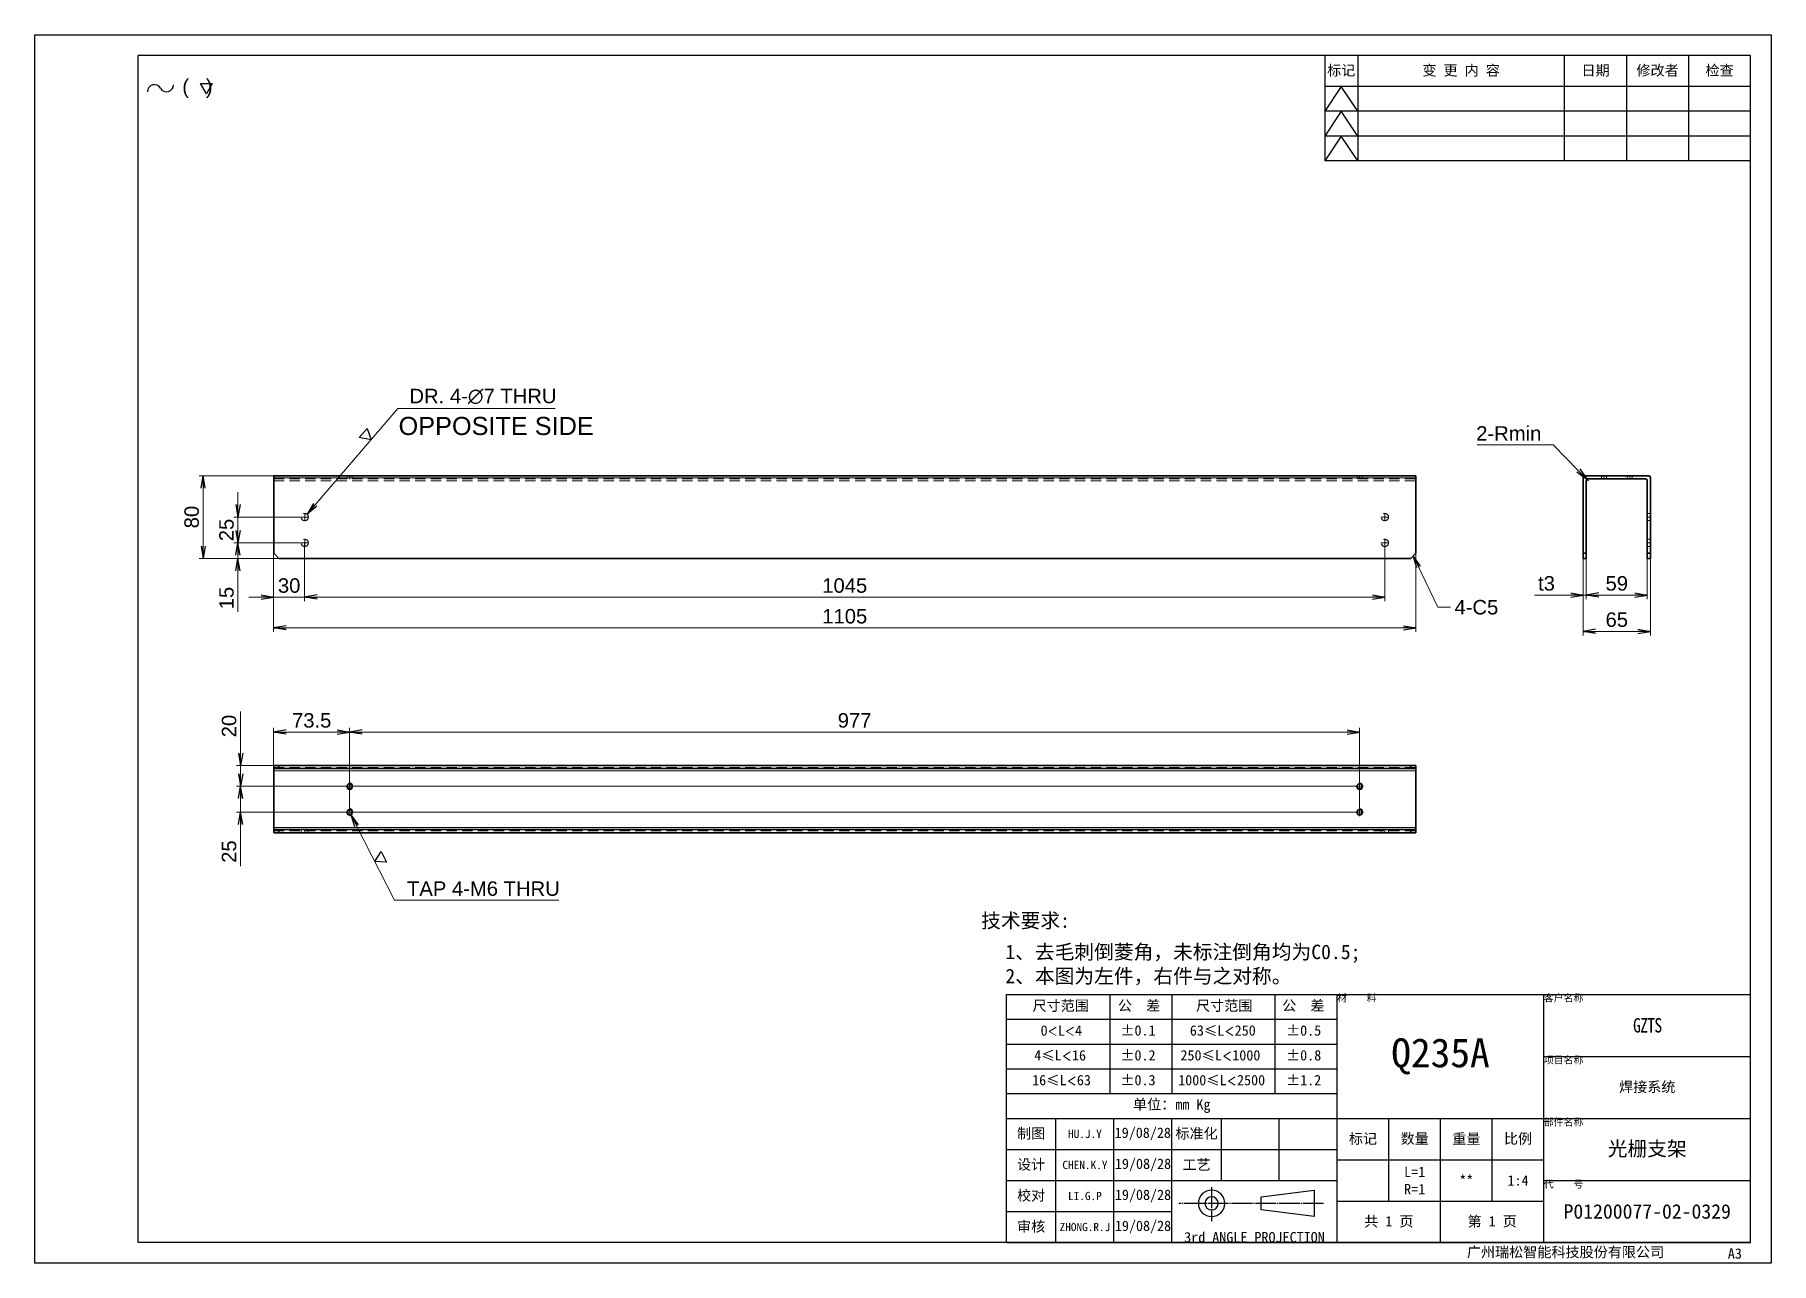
# Model space of a CAD drawing. Header units: millimetres. Extents: x -1727 to 307483, y -92648 to 6637.
# Drawn here: x 538 to 2218, y -8118 to -6930 of the extents above; entities that cross this region are included whole.
import ezdxf
from ezdxf.enums import TextEntityAlignment as Align

# ---------------------------------------------------------------- set-up
doc = ezdxf.new("R2010")
doc.units = ezdxf.units.MM
doc.linetypes.add('CENTER-HOKUTO', pattern=[23, 20, -1, 1, -1])
doc.linetypes.add('HIDDEN-HOKUTO', pattern=[3.8, 2.5, -1.3])
doc.layers.add('A3', color=7, linetype='Continuous', plot=False)
for name, color, linetype in [('AM_7', 2, 'CENTER-HOKUTO'), ('AM_HID', 1, 'HIDDEN-HOKUTO'), ('AM_VIS', 7, 'Continuous'), ('TITLE_FRAME', 7, 'Continuous'), ('WORD_DIM', 253, 'Continuous')]:
    doc.layers.add(name, color=color, linetype=linetype)
doc.layers.add('SOLID LINE', color=7, linetype='Continuous', lineweight=30)
doc.layers.add('标注线', color=3, linetype='Continuous', lineweight=18)
doc.styles.add('DIM', font='txt.shx', dxfattribs={"width": 0.8, "bigfont": 'bigfont.shx'})
doc.styles.get("Standard").update_dxf_attribs({"font": 'arial.ttf'})
doc.dimstyles.new('STANDARD 1-4', dxfattribs={"dimscale": 4, "dimtxt": 3.5, "dimasz": 3, "dimexe": 1, "dimexo": 0, "dimgap": 1, "dimtad": 3, "dimdsep": 46, "dimtxsty": 'Standard', "dimblk1": 'OPEN', "dimblk2": 'OPEN', "dimsah": 1, "dimcen": 0, "dimclrd": 256, "dimclre": 256, "dimclrt": 3, "dimazin": 2, "dimtfac": 1, "dimtmove": 0, "dimatfit": 3, "dimldrblk": 'OPEN', "dimfxl": 0, "dimtolj": 1, "dimtzin": 0, "dimlwd": 13, "dimlwe": 13, "dimarcsym": 0})
doc.dimstyles.new('STANDARD 1-4$3', dxfattribs={"dimscale": 4, "dimtxt": 3.5, "dimasz": 3, "dimexe": 1, "dimexo": 0, "dimgap": 1, "dimtad": 3, "dimtoh": 1, "dimdsep": 46, "dimtxsty": 'Standard', "dimblk1": 'OPEN', "dimblk2": 'OPEN', "dimsah": 1, "dimcen": 0, "dimclrd": 256, "dimclre": 256, "dimclrt": 3, "dimazin": 2, "dimtfac": 1, "dimtmove": 0, "dimatfit": 3, "dimldrblk": 'OPEN', "dimfxl": 0, "dimtolj": 1, "dimtzin": 0, "dimlwd": 13, "dimlwe": 13, "dimarcsym": 0})
doc.dimstyles.new('STANDARD 1-4$4', dxfattribs={"dimscale": 4, "dimtxt": 3.5, "dimasz": 3, "dimexe": 1, "dimexo": 0, "dimgap": 1, "dimtad": 3, "dimtoh": 1, "dimdsep": 46, "dimtxsty": 'Standard', "dimblk1": 'OPEN', "dimblk2": 'OPEN', "dimsah": 1, "dimcen": 0, "dimclrd": 256, "dimclre": 256, "dimclrt": 3, "dimazin": 2, "dimtfac": 1, "dimtmove": 0, "dimatfit": 3, "dimldrblk": 'OPEN', "dimfxl": 0, "dimtolj": 1, "dimtzin": 0, "dimlwd": 13, "dimlwe": 13, "dimarcsym": 0})

msp = doc.modelspace()

# ---------------------------------------------------------------- texts
at = {"layer": 'SOLID LINE', "ltscale": 0.5}
for s, insert, char_height, width, attachment_point in [('\\pt60;{\\fSimHei|b0|i0|c134|p2;\\C3;标记}', (1802.05394, -6964.98265), 10, 32, 5), ('\\pt60;{\\fSimHei|b0|i0|c134|p2;\\C3;变 更 内 容}', (1918.05394, -6964.98265), 10, 200, 5), ('\\pt60;{\\fSimHei|b0|i0|c134|p2;\\C3;日期}', (2048.05394, -6964.98265), 10, 60, 5), ('\\pt60;{\\fSimHei|b0|i0|c134|p2;\\C3;修改者}', (2108.05394, -6964.98265), 10, 60, 5), ('\\pt60;{\\fSimHei|b0|i0|c134|p2;\\C3;检查}', (2168.05394, -6964.98265), 10, 60, 5), ('\\pt84;{\\fSimHei|b0|i0|c134|p2;\\C3;技术要求:}', (1453.65549, -7779.59064), 14, 120.242104, 1), ('\\pt84;{\\fSimHei|b0|i0|c134|p2;\\C3;\\P1、去毛刺倒菱角，未标注倒角均为C0.5;\\P2、本图为左件，右件与之对称。}', (1477.05278, -7786.55547), 14, 446.3637409, 1), ('\\pt60;{\\fSimHei|b0|i0|c134|p2;\\C3;公  差}', (1585.94875, -7863.8669), 10, 181.2060754, 1), ('\\pt60;{\\fSimHei|b0|i0|c134|p2;\\C3;公  差}', (1744.87818, -7863.8669), 10, 181.2060754, 1), ('{\\fSimHei|b0|i0|c134|p2;\\C3;材    料}', (1798.05394, -7857.98265), 7, 200, 1), ('\\pt42;{\\fSimHei|b0|i0|c134|p2;\\C3;客户名称}', (1998.05394, -7857.98265), 7, 200, 1), ('\\pt60;{\\fSimHei|b0|i0|c134|p2;\\C3;尺寸范围}', (1503.33379, -7863.8669), 10, 181.2060754, 1), ('\\pt60;{\\fSimHei|b0|i0|c134|p2;\\C3;尺寸范围}', (1661.5236, -7863.8669), 10, 181.2060754, 1), ('\\pt60;{\\fSimHei|b0|i0|c134|p2;\\C3;0\\Fromans,bigfont|c134;\\H0.9583x;<\\fSimHei|b0|i0|c134|p2;\\H1.044x;L\\Fromans,bigfont|c134;\\H0.9583x;<\\fSimHei|b0|i0|c134|p2;\\H1.044x;4}', (1511.17606, -7887.8669), 10, 181.2060754, 1), ('\\pt60;{\\fSimHei|b0|i0|c134|p2;\\C3;%%P0.1}', (1588.3833, -7887.8669), 10, 181.2060754, 1), ('\\pt60;{\\fSimHei|b0|i0|c134|p2;\\C3;63\\H0.9583x;≤\\H1.044x;L\\Fromans,bigfont|c134;\\H0.9579x;<\\fSimHei|b0|i0|c134|p2;\\H1.044x;250}', (1655.58866, -7887.8669), 10, 181.2060754, 1), ('\\pt60;{\\fSimHei|b0|i0|c134|p2;\\C3;%%P0.5}', (1748.6646, -7887.8669), 10, 181.2060754, 1), ('{\\fSimHei|b0|i0|c134|p2;\\W0.8;\\T0.9;\\C3;GZTS}', (2098.05394, -7887.98265), 14, 200, 5), ('\\pt60;{\\fSimHei|b0|i0|c134|p2;\\C3;4\\H0.9583x;≤\\H1.043x;L\\Fromans,bigfont|c134;\\H0.9588x;<\\fSimHei|b0|i0|c134|p2;\\H1.043x;16}', (1505.04, -7911.8669), 10, 181.2060754, 1), ('\\pt60;{\\fSimHei|b0|i0|c134|p2;\\C3;%%P0.2}', (1588.3833, -7911.8669), 10, 181.2060754, 1), ('\\pt60;{\\fSimHei|b0|i0|c134|p2;\\C3;250\\H0.9583x;≤\\H1.044x;L\\Fromans,bigfont|c134;\\H0.9579x;<\\fSimHei|b0|i0|c134|p2;\\H1.044x;1000}', (1646.4581, -7911.8669), 10, 181.2060754, 1), ('\\pt60;{\\fSimHei|b0|i0|c134|p2;\\C3;%%P0.8}', (1748.6646, -7911.8669), 10, 181.2060754, 1), ('\\pt168;{\\fSimHei|b0|i0|c134|p2;\\C3;Q235A}', (1898.05394, -7917.98265), 28, 200, 5), ('\\pt42;{\\fSimHei|b0|i0|c134|p2;\\C3;项目名称}', (1998.05394, -7917.98265), 7, 200, 1), ('\\pt60;{\\fSimHei|b0|i0|c134|p2;\\C3;16\\H0.9583x;≤\\H1.044x;L\\Fromans,bigfont|c134;\\H0.9579x;<\\fSimHei|b0|i0|c134|p2;\\H1.044x;63}', (1502.9798, -7935.8669), 10, 181.2060754, 1), ('\\pt60;{\\fSimHei|b0|i0|c134|p2;\\C3;%%P0.3}', (1588.3833, -7935.8669), 10, 181.2060754, 1), ('\\pt60;{\\fSimHei|b0|i0|c134|p2;\\C3;%%P1.2}', (1748.6646, -7935.8669), 10, 181.2060754, 1), ('{\\fSimHei|b0|i0|c134|p2;\\C3;焊接系统}', (2098.05394, -7947.98265), 10, 200, 5), ('\\pt60;{\\fSimHei|b0|i0|c134|p2;\\C3;单位：mm Kg}', (1638.05394, -7965.98265), 10, 320, 5), ('\\pt42;{\\fSimHei|b0|i0|c134|p2;\\C3;部件名称}', (1998.05394, -7977.98265), 7, 200, 1), ('\\pt60;{\\fSimHei|b0|i0|c134|p2;\\C3;制图}', (1502.05394, -7992.98265), 10, 48, 5), ('\\pt288;{\\fSimHei|b0|i0|c134|p2;\\H0.8x;\\C3;HU.J.Y}', (1554.05394, -7992.98265), 10, 56, 5), ('\\pt480;{\\fSimHei|b0|i0|c134|p2;\\C3;19/08/28}', (1610.05394, -7992.98265), 10, 56, 5), ('\\pt60;{\\fSimHei|b0|i0|c134|p2;\\C3;标准化}', (1662.05394, -7992.98265), 10, 48, 5), ('\\pt60;{\\fSimHei|b0|i0|c134|p2;\\C3;标记}', (1823.05394, -7997.98265), 10, 50, 5), ('\\pt60;{\\fSimHei|b0|i0|c134|p2;\\C3;数量}', (1873.05394, -7997.98265), 10, 50, 5), ('\\pt60;{\\fSimHei|b0|i0|c134|p2;\\C3;重量}', (1923.05394, -7997.98265), 10, 50, 5), ('\\pt60;{\\fSimHei|b0|i0|c134|p2;\\C3;比例}', (1973.05394, -7997.98265), 10, 50, 5), ('{\\fSimHei|b0|i0|c134|p2;\\C3;光栅支架}', (2098.05394, -8007.98265), 14, 200, 5), ('\\pt60;{\\fSimHei|b0|i0|c134|p2;\\C3;设计}', (1502.05394, -8022.98265), 10, 48, 5), ('\\pt2304;{\\fSimHei|b0|i0|c134|p2;\\H0.8x;\\C3;CHEN.K.Y}', (1554.05394, -8022.98265), 10, 56, 5), ('\\pt480;{\\fSimHei|b0|i0|c134|p2;\\C3;19/08/28}', (1610.25648, -8022.98265), 10, 55.5949143, 5), ('\\pt60;{\\fSimHei|b0|i0|c134|p2;\\C3;工艺}', (1662.05394, -8022.98265), 10, 48, 5), ('\\pt15;{\\fSimHei|b0|i0|c134|p2;\\C3;L=1\\PR=1}', (1873.05394, -8037.98265), 10, 50, 5), ('\\pt60;{\\fSimHei|b0|i0|c134|p2;\\C3;校对}', (1502.05394, -8052.98265), 10, 48, 5), ('\\pt480;{\\fSimHei|b0|i0|c134|p2;\\C3;19/08/28}', (1610.25648, -8052.98265), 10, 55.5949143, 5), ('\\pt60;{\\fSimHei|b0|i0|c134|p2;\\C3;**}', (1923.05394, -8037.98265), 10, 50, 5), ('\\pt60;{\\fSimHei|b0|i0|c134|p2;\\C3;1:4}', (1973.05394, -8037.98265), 10, 50, 5), ('\\pt42;{\\fSimHei|b0|i0|c134|p2;\\C3;代    号}', (1998.05394, -8037.98265), 7, 200, 1), ('\\pt288;{\\fSimHei|b0|i0|c134|p2;\\H0.8x;\\C3;LI.G.P}', (1554.05394, -8052.98265), 10, 56, 5), ('{\\fSimHei|b0|i0|c134|p2;\\C3;P01200077-02-0329}', (2098.05394, -8067.98265), 14, 200, 5), ('\\pt60;{\\fSimHei|b0|i0|c134|p2;\\C3;审核}', (1502.05394, -8082.98265), 10, 48, 5), ('\\pt288;{\\fSimHei|b0|i0|c134|p2;\\H0.8x;\\C3;ZHONG.R.J}', (1554.05394, -8082.98265), 10, 56, 5), ('\\pt480;{\\fSimHei|b0|i0|c134|p2;\\C3;19/08/28}', (1610.25648, -8082.98265), 10, 55.5949143, 5), ('\\pt60;{\\fSimHei|b0|i0|c134|p2;\\C3;共 1 页}', (1848.05394, -8077.98265), 10, 100, 5), ('\\pt60;{\\fSimHei|b0|i0|c134|p2;\\C3;第 1 页}', (1948.05394, -8077.98265), 10, 100, 5), ('{\\fSimHei|b0|i0|c134|p2;\\C3;3rd ANGLE PROJECTION}', (1718.05394, -8097.98265), 10, 160, 8), ('\\pt60;{\\fSimHei|b0|i0|c134|p2;\\C3;广州瑞松智能科技股份有限公司}', (1923.52839, -8102.12456), 10, 314.2472326, 1), ('\\pt60;{\\fSimHei|b0|i0|c134|p2;\\C3;A3}', (2176.00942, -8103.57227), 10, 314.2472326, 1)]:
    msp.add_mtext(s, dxfattribs=dict(at, insert=insert, char_height=char_height, width=width, attachment_point=attachment_point))
at = {"layer": 'SOLID LINE', "ltscale": 0.5, "insert": (1644.26331, -7935.8669), "char_height": 10, "width": 181.2060754, "attachment_point": 1, "line_spacing_factor": 0.72}
msp.add_mtext('\\pt60;{\\fSimHei|b0|i0|c134|p2;\\C3;1000\\H0.9583x;≤\\H1.044x;L\\Fromans,bigfont|c134;\\H0.9579x;<\\fSimHei|b0|i0|c134|p2;\\H1.044x;2500}', dxfattribs=at)
at = {"layer": 'WORD_DIM', "color": 3, "linetype": 'Continuous', "insert": (984.45462, -7308.41073), "char_height": 17.5, "attachment_point": 5}
msp.add_mtext('OPPOSITE SIDE', dxfattribs=at)
at = {"layer": 'WORD_DIM', "color": 3, "linetype": 'Continuous', "ltscale": 5, "insert": (1911.57399, -7476.55125), "char_height": 14, "attachment_point": 1}
msp.add_mtext('\\A1;4-C5', dxfattribs=at)

# ---------------------------------------------------------------- blocks, each defined once
blk = doc.blocks.new('_OPEN')
at = {"color": 0}
for p, q in [((-1, 0.17), (0, 0)), ((-1, -0.17), (0, 0)), ((0, 0), (-1, 0))]:
    blk.add_line(p, q, dxfattribs=at)
blk = doc.blocks.new('*D605')
at = {"layer": 'DEFPOINTS', "color": 0, "linetype": 'Continuous', "transparency": 16777216}
for p in [(1874.2, -7421.6), (769.2, -7426.5), (1874.2, -7503.5)]:
    blk.add_point(p, dxfattribs=at)
at = {"layer": 'WORD_DIM', "linetype": 'Continuous', "lineweight": 13, "transparency": 16777216}
for p, q in [((1874.2, -7421.6), (1874.2, -7507.5)), ((769.2, -7426.5), (769.2, -7507.5)), ((781.2, -7503.5), (1862.2, -7503.5))]:
    blk.add_line(p, q, dxfattribs=at)
at = {"layer": 'WORD_DIM', "linetype": 'Continuous', "lineweight": 13, "transparency": 16777216, "xscale": 12, "yscale": 12, "zscale": 12, "rotation": 180}
blk.add_blockref('_OPEN', (769.2, -7503.5), dxfattribs=at)
at = {"layer": 'WORD_DIM', "linetype": 'Continuous', "lineweight": 13, "transparency": 16777216, "xscale": 12, "yscale": 12, "zscale": 12}
blk.add_blockref('_OPEN', (1874.2, -7503.5), dxfattribs=at)
at = {"layer": 'WORD_DIM', "color": 3, "linetype": 'Continuous', "transparency": 16777216, "insert": (1321.7, -7492.4), "char_height": 14, "attachment_point": 5}
blk.add_mtext('\\A1;1105', dxfattribs=at)
blk = doc.blocks.new('*D606')
at = {"layer": 'DEFPOINTS', "color": 0, "linetype": 'Continuous', "transparency": 16777216}
for p in [(769.2, -7356.4), (701, -7436.4), (774.2, -7436.4)]:
    blk.add_point(p, dxfattribs=at)
at = {"layer": 'WORD_DIM', "linetype": 'Continuous', "lineweight": 13, "transparency": 16777216}
for p, q in [((769.2, -7356.4), (697, -7356.4)), ((701, -7368.4), (701, -7424.4)), ((774.2, -7436.4), (697, -7436.4))]:
    blk.add_line(p, q, dxfattribs=at)
at = {"layer": 'WORD_DIM', "linetype": 'Continuous', "lineweight": 13, "transparency": 16777216, "xscale": 12, "yscale": 12, "zscale": 12}
for p, rotation in [((701, -7356.4), 90), ((701, -7436.4), 270)]:
    blk.add_blockref('_OPEN', p, dxfattribs=dict(at, rotation=rotation))
at = {"layer": 'WORD_DIM', "color": 3, "linetype": 'Continuous', "transparency": 16777216, "insert": (689.9, -7396.4), "char_height": 14, "attachment_point": 5, "rotation": 90}
blk.add_mtext('\\A1;80', dxfattribs=at)
blk = doc.blocks.new('*D607')
at = {"layer": 'DEFPOINTS', "color": 0, "linetype": 'Continuous', "transparency": 16777216}
for p in [(799.2, -7421.4), (769.2, -7431.4), (799.2, -7473.8)]:
    blk.add_point(p, dxfattribs=at)
at = {"layer": 'WORD_DIM', "linetype": 'Continuous', "lineweight": 13, "transparency": 16777216}
for p, q in [((799.2, -7421.4), (799.2, -7477.8)), ((769.2, -7431.4), (769.2, -7477.8)), ((757.2, -7473.8), (745.2, -7473.8)), ((769.2, -7473.8), (799.2, -7473.8)), ((811.2, -7473.8), (823.2, -7473.8))]:
    blk.add_line(p, q, dxfattribs=at)
at = {"layer": 'WORD_DIM', "linetype": 'Continuous', "lineweight": 13, "transparency": 16777216, "xscale": 12, "yscale": 12, "zscale": 12}
blk.add_blockref('_OPEN', (769.2, -7473.8), dxfattribs=at)
at = {"layer": 'WORD_DIM', "linetype": 'Continuous', "lineweight": 13, "transparency": 16777216, "xscale": 12, "yscale": 12, "zscale": 12, "rotation": 180}
blk.add_blockref('_OPEN', (799.2, -7473.8), dxfattribs=at)
at = {"layer": 'WORD_DIM', "color": 3, "linetype": 'Continuous', "transparency": 16777216, "insert": (784.2, -7462.7), "char_height": 14, "attachment_point": 5}
blk.add_mtext('\\A1;30', dxfattribs=at)
blk = doc.blocks.new('*D608')
at = {"layer": 'DEFPOINTS', "color": 0, "linetype": 'Continuous', "transparency": 16777216}
for p in [(734.7, -7396.4), (799.2, -7396.4), (799.2, -7421.4)]:
    blk.add_point(p, dxfattribs=at)
at = {"layer": 'WORD_DIM', "linetype": 'Continuous', "lineweight": 13, "transparency": 16777216}
for p, q in [((734.7, -7384.4), (734.7, -7372.4)), ((799.2, -7396.4), (730.7, -7396.4)), ((734.7, -7421.4), (734.7, -7396.4)), ((799.2, -7421.4), (730.7, -7421.4)), ((734.7, -7433.4), (734.7, -7445.4))]:
    blk.add_line(p, q, dxfattribs=at)
at = {"layer": 'WORD_DIM', "linetype": 'Continuous', "lineweight": 13, "transparency": 16777216, "xscale": 12, "yscale": 12, "zscale": 12}
for p, rotation in [((734.7, -7396.4), 270), ((734.7, -7421.4), 90)]:
    blk.add_blockref('_OPEN', p, dxfattribs=dict(at, rotation=rotation))
at = {"layer": 'WORD_DIM', "color": 3, "linetype": 'Continuous', "transparency": 16777216, "insert": (723.6, -7408.9), "char_height": 14, "attachment_point": 5, "rotation": 90}
blk.add_mtext('\\A1;25', dxfattribs=at)
blk = doc.blocks.new('*D609')
at = {"layer": 'DEFPOINTS', "color": 0, "linetype": 'Continuous', "transparency": 16777216}
for p in [(734.7, -7421.4), (799.2, -7421.4), (774.2, -7436.4)]:
    blk.add_point(p, dxfattribs=at)
at = {"layer": 'WORD_DIM', "linetype": 'Continuous', "lineweight": 13, "transparency": 16777216}
for p, q in [((734.7, -7409.4), (734.7, -7397.4)), ((799.2, -7421.4), (730.7, -7421.4)), ((734.7, -7421.4), (734.7, -7436.4)), ((774.2, -7436.4), (730.7, -7436.4)), ((734.7, -7448.4), (734.7, -7488.1))]:
    blk.add_line(p, q, dxfattribs=at)
at = {"layer": 'WORD_DIM', "linetype": 'Continuous', "lineweight": 13, "transparency": 16777216, "xscale": 12, "yscale": 12, "zscale": 12}
for p, rotation in [((734.7, -7421.4), 270), ((734.7, -7436.4), 90)]:
    blk.add_blockref('_OPEN', p, dxfattribs=dict(at, rotation=rotation))
at = {"layer": 'WORD_DIM', "color": 3, "linetype": 'Continuous', "transparency": 16777216, "insert": (723.6, -7474.7), "char_height": 14, "attachment_point": 5, "rotation": 90}
blk.add_mtext('\\A1;15', dxfattribs=at)
blk = doc.blocks.new('*D610')
at = {"layer": 'DEFPOINTS', "color": 0, "linetype": 'Continuous', "transparency": 16777216}
for p in [(799.2, -7421.4), (1844.2, -7421.4), (1844.2, -7473.8)]:
    blk.add_point(p, dxfattribs=at)
at = {"layer": 'WORD_DIM', "linetype": 'Continuous', "lineweight": 13, "transparency": 16777216}
for p, q in [((799.2, -7421.4), (799.2, -7477.8)), ((1844.2, -7421.4), (1844.2, -7477.8)), ((811.2, -7473.8), (1832.2, -7473.8))]:
    blk.add_line(p, q, dxfattribs=at)
at = {"layer": 'WORD_DIM', "linetype": 'Continuous', "lineweight": 13, "transparency": 16777216, "xscale": 12, "yscale": 12, "zscale": 12, "rotation": 180}
blk.add_blockref('_OPEN', (799.2, -7473.8), dxfattribs=at)
at = {"layer": 'WORD_DIM', "linetype": 'Continuous', "lineweight": 13, "transparency": 16777216, "xscale": 12, "yscale": 12, "zscale": 12}
blk.add_blockref('_OPEN', (1844.2, -7473.8), dxfattribs=at)
at = {"layer": 'WORD_DIM', "color": 3, "linetype": 'Continuous', "transparency": 16777216, "insert": (1321.7, -7462.7), "char_height": 14, "attachment_point": 5}
blk.add_mtext('\\A1;1045', dxfattribs=at)
blk = doc.blocks.new('*D611')
at = {"layer": 'DEFPOINTS', "color": 0, "linetype": 'Continuous', "ltscale": 5, "transparency": 16777216}
for p in [(797, -7399), (801.5, -7393.7)]:
    blk.add_point(p, dxfattribs=at)
at = {"layer": 'WORD_DIM', "linetype": 'Continuous', "lineweight": 13, "ltscale": 5, "transparency": 16777216}
for p, q in [((889.3, -7291.3), (809.3, -7384.6)), ((1041.4, -7291.3), (889.3, -7291.3))]:
    blk.add_line(p, q, dxfattribs=at)
at = {"layer": 'WORD_DIM', "linetype": 'Continuous', "lineweight": 13, "ltscale": 5, "transparency": 16777216, "xscale": 12, "yscale": 12, "zscale": 12, "rotation": 229.3810678517751}
blk.add_blockref('_OPEN', (801.5, -7393.7), dxfattribs=at)
at = {"layer": 'WORD_DIM', "color": 3, "linetype": 'Continuous', "ltscale": 5, "transparency": 16777216, "insert": (971.7, -7279.8), "char_height": 14, "attachment_point": 5}
blk.add_mtext('\\A1;DR. 4-∅7 THRU', dxfattribs=at)
blk = doc.blocks.new('shiage1')
at = {"layer": 'WORD_DIM', "color": 3, "linetype": 'Continuous'}
for p, q in [((0, 0), (-1.44, 2.5)), ((-1.44, 2.5), (1.44, 2.5)), ((1.44, 2.5), (0, 0))]:
    blk.add_line(p, q, dxfattribs=at)
blk = doc.blocks.new('*D612')
at = {"layer": 'DEFPOINTS', "color": 0, "linetype": 'Continuous', "ltscale": 5, "transparency": 16777216}
for p in [(769.2, -7604.3), (769.2, -7665.8), (842.7, -7681.7)]:
    blk.add_point(p, dxfattribs=at)
at = {"layer": 'WORD_DIM', "linetype": 'Continuous', "lineweight": 13, "ltscale": 5, "transparency": 16777216}
for p, q in [((769.2, -7665.8), (769.2, -7600.3)), ((830.7, -7604.3), (781.2, -7604.3)), ((842.7, -7681.7), (842.7, -7600.3))]:
    blk.add_line(p, q, dxfattribs=at)
at = {"layer": 'WORD_DIM', "linetype": 'Continuous', "lineweight": 13, "ltscale": 5, "transparency": 16777216, "xscale": 12, "yscale": 12, "zscale": 12, "rotation": 180}
blk.add_blockref('_OPEN', (769.2, -7604.3), dxfattribs=at)
at = {"layer": 'WORD_DIM', "linetype": 'Continuous', "lineweight": 13, "ltscale": 5, "transparency": 16777216, "xscale": 12, "yscale": 12, "zscale": 12}
blk.add_blockref('_OPEN', (842.7, -7604.3), dxfattribs=at)
at = {"layer": 'WORD_DIM', "color": 3, "linetype": 'Continuous', "ltscale": 5, "transparency": 16777216, "insert": (806, -7593.1), "char_height": 14, "attachment_point": 5}
blk.add_mtext('\\A1;73.5', dxfattribs=at)
blk = doc.blocks.new('*D613')
at = {"layer": 'DEFPOINTS', "color": 0, "linetype": 'Continuous', "ltscale": 5, "transparency": 16777216}
for p in [(1819.7, -7604.3), (842.7, -7681.7), (1819.7, -7681.7)]:
    blk.add_point(p, dxfattribs=at)
at = {"layer": 'WORD_DIM', "linetype": 'Continuous', "lineweight": 13, "ltscale": 5, "transparency": 16777216}
for p, q in [((842.7, -7681.7), (842.7, -7600.3)), ((854.7, -7604.3), (1807.7, -7604.3)), ((1819.7, -7681.7), (1819.7, -7600.3))]:
    blk.add_line(p, q, dxfattribs=at)
at = {"layer": 'WORD_DIM', "linetype": 'Continuous', "lineweight": 13, "ltscale": 5, "transparency": 16777216, "xscale": 12, "yscale": 12, "zscale": 12, "rotation": 180}
blk.add_blockref('_OPEN', (842.7, -7604.3), dxfattribs=at)
at = {"layer": 'WORD_DIM', "linetype": 'Continuous', "lineweight": 13, "ltscale": 5, "transparency": 16777216, "xscale": 12, "yscale": 12, "zscale": 12}
blk.add_blockref('_OPEN', (1819.7, -7604.3), dxfattribs=at)
at = {"layer": 'WORD_DIM', "color": 3, "linetype": 'Continuous', "ltscale": 5, "transparency": 16777216, "insert": (1331.2, -7593.1), "char_height": 14, "attachment_point": 5}
blk.add_mtext('\\A1;977', dxfattribs=at)
blk = doc.blocks.new('*D614')
at = {"layer": 'DEFPOINTS', "color": 0, "linetype": 'Continuous', "ltscale": 5, "transparency": 16777216}
for p in [(737.2, -7636.7), (769.2, -7636.7), (1819.7, -7656.7)]:
    blk.add_point(p, dxfattribs=at)
at = {"layer": 'WORD_DIM', "linetype": 'Continuous', "lineweight": 13, "ltscale": 5, "transparency": 16777216}
for p, q in [((737.2, -7624.7), (737.2, -7584.4)), ((769.2, -7636.7), (733.2, -7636.7)), ((737.2, -7656.7), (737.2, -7636.7)), ((1819.7, -7656.7), (733.2, -7656.7)), ((737.2, -7668.7), (737.2, -7680.7))]:
    blk.add_line(p, q, dxfattribs=at)
at = {"layer": 'WORD_DIM', "linetype": 'Continuous', "lineweight": 13, "ltscale": 5, "transparency": 16777216, "xscale": 12, "yscale": 12, "zscale": 12}
for p, rotation in [((737.2, -7636.7), 270), ((737.2, -7656.7), 90)]:
    blk.add_blockref('_OPEN', p, dxfattribs=dict(at, rotation=rotation))
at = {"layer": 'WORD_DIM', "color": 3, "linetype": 'Continuous', "ltscale": 5, "transparency": 16777216, "insert": (726.1, -7598.5), "char_height": 14, "attachment_point": 5, "rotation": 90}
blk.add_mtext('\\A1;20', dxfattribs=at)
blk = doc.blocks.new('*D615')
at = {"layer": 'DEFPOINTS', "color": 0, "linetype": 'Continuous', "ltscale": 5, "transparency": 16777216}
for p in [(1819.7, -7656.7), (737.2, -7681.7), (1819.7, -7681.7)]:
    blk.add_point(p, dxfattribs=at)
at = {"layer": 'WORD_DIM', "linetype": 'Continuous', "lineweight": 13, "ltscale": 5, "transparency": 16777216}
for p, q in [((737.2, -7644.7), (737.2, -7632.7)), ((1819.7, -7656.7), (733.2, -7656.7)), ((737.2, -7656.7), (737.2, -7681.7)), ((1819.7, -7681.7), (733.2, -7681.7)), ((737.2, -7693.7), (737.2, -7734.1))]:
    blk.add_line(p, q, dxfattribs=at)
at = {"layer": 'WORD_DIM', "linetype": 'Continuous', "lineweight": 13, "ltscale": 5, "transparency": 16777216, "xscale": 12, "yscale": 12, "zscale": 12}
for p, rotation in [((737.2, -7656.7), 270), ((737.2, -7681.7), 90)]:
    blk.add_blockref('_OPEN', p, dxfattribs=dict(at, rotation=rotation))
at = {"layer": 'WORD_DIM', "color": 3, "linetype": 'Continuous', "ltscale": 5, "transparency": 16777216, "insert": (726.1, -7719.9), "char_height": 14, "attachment_point": 5, "rotation": 90}
blk.add_mtext('\\A1;25', dxfattribs=at)
blk = doc.blocks.new('*D616')
at = {"layer": 'DEFPOINTS', "color": 0, "linetype": 'Continuous', "ltscale": 5, "transparency": 16777216}
for p in [(841.4, -7679), (844.1, -7684.3)]:
    blk.add_point(p, dxfattribs=at)
at = {"layer": 'WORD_DIM', "linetype": 'Continuous', "lineweight": 13, "ltscale": 5, "transparency": 16777216}
for p, q in [((886, -7767), (849.5, -7695)), ((1045, -7767), (886, -7767))]:
    blk.add_line(p, q, dxfattribs=at)
at = {"layer": 'WORD_DIM', "linetype": 'Continuous', "lineweight": 13, "ltscale": 5, "transparency": 16777216, "xscale": 12, "yscale": 12, "zscale": 12, "rotation": 116.9065131276764}
blk.add_blockref('_OPEN', (844.1, -7684.3), dxfattribs=at)
at = {"layer": 'WORD_DIM', "color": 3, "linetype": 'Continuous', "ltscale": 5, "transparency": 16777216, "insert": (972.1, -7755.8), "char_height": 14, "attachment_point": 5}
blk.add_mtext('\\A1;TAP 4-M6 THRU', dxfattribs=at)
blk = doc.blocks.new('*D617')
at = {"layer": 'DEFPOINTS', "color": 0, "linetype": 'Continuous', "ltscale": 5, "transparency": 16777216}
for p in [(2036.1, -7436.4), (2101.1, -7436.4), (2101.1, -7506.9)]:
    blk.add_point(p, dxfattribs=at)
at = {"layer": 'WORD_DIM', "linetype": 'Continuous', "lineweight": 13, "ltscale": 5, "transparency": 16777216}
for p, q in [((2036.1, -7436.4), (2036.1, -7510.9)), ((2101.1, -7436.4), (2101.1, -7510.9)), ((2048.1, -7506.9), (2089.1, -7506.9))]:
    blk.add_line(p, q, dxfattribs=at)
at = {"layer": 'WORD_DIM', "linetype": 'Continuous', "lineweight": 13, "ltscale": 5, "transparency": 16777216, "xscale": 12, "yscale": 12, "zscale": 12, "rotation": 180}
blk.add_blockref('_OPEN', (2036.1, -7506.9), dxfattribs=at)
at = {"layer": 'WORD_DIM', "linetype": 'Continuous', "lineweight": 13, "ltscale": 5, "transparency": 16777216, "xscale": 12, "yscale": 12, "zscale": 12}
blk.add_blockref('_OPEN', (2101.1, -7506.9), dxfattribs=at)
at = {"layer": 'WORD_DIM', "color": 3, "linetype": 'Continuous', "ltscale": 5, "transparency": 16777216, "insert": (2068.6, -7495.7), "char_height": 14, "attachment_point": 5}
blk.add_mtext('\\A1;65', dxfattribs=at)
blk = doc.blocks.new('*D618')
at = {"layer": 'DEFPOINTS', "color": 0, "linetype": 'Continuous', "ltscale": 5, "transparency": 16777216}
for p in [(2036.1, -7436.4), (2039.1, -7436.4), (2036.1, -7471.8)]:
    blk.add_point(p, dxfattribs=at)
at = {"layer": 'WORD_DIM', "linetype": 'Continuous', "lineweight": 13, "ltscale": 5, "transparency": 16777216}
for p, q in [((2036.1, -7436.4), (2036.1, -7475.8)), ((2039.1, -7436.4), (2039.1, -7475.8)), ((2024.1, -7471.8), (1989.1, -7471.8)), ((2039.1, -7471.8), (2036.1, -7471.8)), ((2051.1, -7471.8), (2063.1, -7471.8))]:
    blk.add_line(p, q, dxfattribs=at)
at = {"layer": 'WORD_DIM', "linetype": 'Continuous', "lineweight": 13, "ltscale": 5, "transparency": 16777216, "xscale": 12, "yscale": 12, "zscale": 12}
blk.add_blockref('_OPEN', (2036.1, -7471.8), dxfattribs=at)
at = {"layer": 'WORD_DIM', "linetype": 'Continuous', "lineweight": 13, "ltscale": 5, "transparency": 16777216, "xscale": 12, "yscale": 12, "zscale": 12, "rotation": 180}
blk.add_blockref('_OPEN', (2039.1, -7471.8), dxfattribs=at)
at = {"layer": 'WORD_DIM', "color": 3, "linetype": 'Continuous', "ltscale": 5, "transparency": 16777216, "insert": (2000.6, -7460.6), "char_height": 14, "attachment_point": 5}
blk.add_mtext('\\A1;t3', dxfattribs=at)
blk = doc.blocks.new('*D619')
at = {"layer": 'DEFPOINTS', "color": 0, "linetype": 'Continuous', "ltscale": 5, "transparency": 16777216}
for p in [(2039.1, -7436.4), (2098.1, -7436.4), (2098.1, -7471.8)]:
    blk.add_point(p, dxfattribs=at)
at = {"layer": 'WORD_DIM', "linetype": 'Continuous', "lineweight": 13, "ltscale": 5, "transparency": 16777216}
for p, q in [((2039.1, -7436.4), (2039.1, -7475.8)), ((2098.1, -7436.4), (2098.1, -7475.8)), ((2051.1, -7471.8), (2086.1, -7471.8))]:
    blk.add_line(p, q, dxfattribs=at)
at = {"layer": 'WORD_DIM', "linetype": 'Continuous', "lineweight": 13, "ltscale": 5, "transparency": 16777216, "xscale": 12, "yscale": 12, "zscale": 12, "rotation": 180}
blk.add_blockref('_OPEN', (2039.1, -7471.8), dxfattribs=at)
at = {"layer": 'WORD_DIM', "linetype": 'Continuous', "lineweight": 13, "ltscale": 5, "transparency": 16777216, "xscale": 12, "yscale": 12, "zscale": 12}
blk.add_blockref('_OPEN', (2098.1, -7471.8), dxfattribs=at)
at = {"layer": 'WORD_DIM', "color": 3, "linetype": 'Continuous', "ltscale": 5, "transparency": 16777216, "insert": (2068.6, -7460.6), "char_height": 14, "attachment_point": 5}
blk.add_mtext('\\A1;59', dxfattribs=at)
blk = doc.blocks.new('*D620')
at = {"layer": 'DEFPOINTS', "color": 0, "linetype": 'Continuous', "ltscale": 5, "transparency": 16777216}
for p in [(2039.7, -7359.9), (2041.1, -7361.4)]:
    blk.add_point(p, dxfattribs=at)
at = {"layer": 'WORD_DIM', "linetype": 'ByBlock', "lineweight": 13, "ltscale": 5, "transparency": 16777216}
for p, q in [((1933.5, -7326.5), (2007.1, -7326.5)), ((2007.1, -7326.5), (2031.3, -7351.4)), ((2041.1, -7361.4), (2039.7, -7359.9))]:
    blk.add_line(p, q, dxfattribs=at)
at = {"layer": 'WORD_DIM', "linetype": 'Continuous', "lineweight": 13, "ltscale": 5, "transparency": 16777216, "xscale": 12, "yscale": 12, "zscale": 12, "rotation": 314.3732391632715}
blk.add_blockref('_OPEN', (2039.7, -7359.9), dxfattribs=at)
at = {"layer": 'WORD_DIM', "color": 3, "linetype": 'Continuous', "ltscale": 5, "transparency": 16777216, "insert": (1964.1, -7315.5), "char_height": 14, "attachment_point": 5}
blk.add_mtext('\\A1;2-Rmin', dxfattribs=at)
blk = doc.blocks.new('shiage0')
at = {"layer": 'WORD_DIM', "color": 3, "linetype": 'Continuous'}
for centre, start, end in [((1.69, 0), 30, 180), ((4.61, 1.69), 210, 0)]:
    blk.add_arc(centre, 1.69, start, end, dxfattribs=at)
blk = doc.blocks.new('12')
at = {"layer": 'TITLE_FRAME', "color": 3, "linetype": 'Continuous'}
blk.add_lwpolyline([(20.46, 3.03), (19.01, 5.53), (21.9, 5.53)], close=True, dxfattribs=at)
blk.add_blockref('shiage0', (6.23, 3.56), dxfattribs=at)
blk.add_text('(   )', height=3.5, dxfattribs=at).set_placement((14.64, 3.08))
blk = doc.blocks.new('*T16')
at = {"color": 0, "linetype": 'ByBlock', "lineweight": -2, "transparency": 16777216}
for p, q in [((0, 0), (127, 0)), ((0, 0), (0, -78)), ((63.5, 0), (63.5, -78)), ((127, 0), (127, -78)), ((0, -39), (127, -39)), ((0, -78), (127, -78))]:
    blk.add_line(p, q, dxfattribs=at)
at = {"color": 0, "transparency": 16777216, "char_height": 10, "width": 60.5, "attachment_point": 5}
for s, insert in [('{\\fSimSun|b0|i0|c134|p2;料 厚}', (31.75, -19.5)), ('{\\fSimSun|b0|i0|c134|p2;件 数}', (95.25, -19.5))]:
    blk.add_mtext(s, dxfattribs=dict(at, insert=insert))
blk = doc.blocks.new('圆心打标')
at = {"layer": '标注线'}
for p, q in [((-2.5, 0), (2.5, 0)), ((0, 2.5), (0, -2.5))]:
    blk.add_line(p, q, dxfattribs=at)
blk = doc.blocks.new('拆图参数')
blk.add_blockref('*T16', (-63.5, 78))
at = {"layer": '标注线'}
blk.add_blockref('圆心打标', (67219.69, -21339.81), dxfattribs=at)
at = {"style": 'DIM', "width": 0.8}
blk.add_attdef('6', text='', height=10, dxfattribs=at).set_placement((-37.13, 18.91), align=Align.MIDDLE_LEFT)
blk.add_attdef('1', text='', height=10, dxfattribs=at).set_placement((36.65, 19.27), align=Align.MIDDLE_CENTER)

# ---------------------------------------------------------------- dimensions: what is measured, and where the dimension line sits
at = {"layer": 'WORD_DIM', "linetype": 'Continuous', "ltscale": 5}
for p1, p2, text, picture, middle in [((796.96809, -7399.03663), (801.52527, -7393.72323), 'DR. 4-<> THRU', '*D611', (971.74955, -7291.32538)), ((841.38895, -7678.994), (844.10416, -7684.34447), 'TAP 4-M6 THRU', '*D616', (972.10393, -7766.97584))]:
    dim = msp.add_diameter_dim_2p(p1=p1, p2=p2, text=text, dimstyle='STANDARD 1-4$3', override={"dimtofl": 0}, dxfattribs=at)
    dim.commit()
    dim.dimension.update_dxf_attribs({"geometry": picture, "text_midpoint": middle, "dimtype": 163})
dim = msp.add_radius_dim(center=(2041.13748, -7361.37909), mpoint=(2039.73882, -7359.94949), text='2-Rmin', dimstyle='STANDARD 1-4$4', dxfattribs=at)
dim.commit()
dim.dimension.update_dxf_attribs({"geometry": '*D620', "text_midpoint": (1964.05829, -7326.54604), "dimtype": 164})
at = {"layer": 'WORD_DIM', "linetype": 'Continuous'}
dim = msp.add_linear_dim(base=(701.03986, -7436.38097), p1=(769.24668, -7356.38094), p2=(774.24668, -7436.38097), angle=90, dimstyle='STANDARD 1-4', dxfattribs=at)
dim.commit()
dim.dimension.update_dxf_attribs({"geometry": '*D606', "text_midpoint": (689.89183, -7396.38095)})
for base, p1, p2, picture, middle in [((734.73498, -7396.37993), (799.24668, -7421.37993), (799.24668, -7396.37993), '*D608', (734.73498, -7408.87993)), ((734.73498, -7421.37993), (774.24668, -7436.38097), (799.24668, -7421.37993), '*D609', (734.73498, -7474.7143))]:
    dim = msp.add_linear_dim(base=base, p1=p1, p2=p2, angle=90, dimstyle='STANDARD 1-4', dxfattribs=at)
    dim.commit()
    dim.dimension.update_dxf_attribs({"geometry": picture, "text_midpoint": middle, "dimtype": 160})
dim = msp.add_linear_dim(base=(799.24668, -7473.82059), p1=(769.24668, -7431.38097), p2=(799.24668, -7421.37993), dimstyle='STANDARD 1-4', dxfattribs=at)
dim.commit()
dim.dimension.update_dxf_attribs({"geometry": '*D607', "text_midpoint": (784.24668, -7473.82059), "dimtype": 160})
for base, p1, p2, picture, middle in [((1874.24668, -7503.5271), (769.24668, -7426.49011), (1874.24668, -7421.61642), '*D605', (1321.74668, -7492.37908)), ((1844.24668, -7473.82059), (799.24668, -7421.37993), (1844.24668, -7421.37752), '*D610', (1321.74668, -7462.67256))]:
    dim = msp.add_linear_dim(base=base, p1=p1, p2=p2, dimstyle='STANDARD 1-4', dxfattribs=at)
    dim.commit()
    dim.dimension.update_dxf_attribs({"geometry": picture, "text_midpoint": middle})
at = {"layer": 'WORD_DIM', "linetype": 'Continuous', "ltscale": 5}
dim = msp.add_linear_dim(base=(2036.13845, -7471.7869), p1=(2039.13845, -7436.37915), p2=(2036.13845, -7436.37921), text='t<>', dimstyle='STANDARD 1-4', dxfattribs=at)
dim.commit()
dim.dimension.update_dxf_attribs({"geometry": '*D618', "text_midpoint": (2000.59889, -7460.6341)})
for base, p1, p2, picture, middle in [((2101.13845, -7506.86197), (2036.13845, -7436.37921), (2101.13845, -7436.37921), '*D617', (2068.63845, -7495.71395)), ((2098.13845, -7471.7869), (2039.13845, -7436.37915), (2098.13845, -7436.37915), '*D619', (2068.63845, -7460.63888)), ((769.24656, -7604.28627), (842.74656, -7681.66924), (769.24656, -7665.83729), '*D612', (805.99656, -7593.13348)), ((1819.74656, -7604.28627), (842.74656, -7681.66924), (1819.74656, -7681.66924), '*D613', (1331.24656, -7593.13825))]:
    dim = msp.add_linear_dim(base=base, p1=p1, p2=p2, dimstyle='STANDARD 1-4', dxfattribs=at)
    dim.commit()
    dim.dimension.update_dxf_attribs({"geometry": picture, "text_midpoint": middle})
for base, p2, picture, middle in [((737.22943, -7636.6707), (769.2468, -7636.6707), '*D614', (726.08141, -7598.54792)), ((737.22943, -7681.66924), (1819.74656, -7681.66924), '*D615', (726.08141, -7719.86842))]:
    dim = msp.add_linear_dim(base=base, p1=(1819.74656, -7656.66924), p2=p2, angle=90, dimstyle='STANDARD 1-4', dxfattribs=at)
    dim.commit()
    dim.dimension.update_dxf_attribs({"geometry": picture, "text_midpoint": middle})

# ---------------------------------------------------------------- linework, layer by layer
at = {"layer": 'A3', "linetype": 'Continuous'}
msp.add_lwpolyline([(538.05394, -6929.98265), (2218.05394, -6929.98265), (2218.05394, -8117.98265), (538.05394, -8117.98265)], close=True, dxfattribs=at)
at = {"layer": 'AM_7', "lineweight": 13, "ltscale": 4}
for p, q in [((842.74656, -7356.08), (842.74656, -7359.68108)), ((1819.74656, -7356.07817), (1819.74656, -7359.67876)), ((2056.13748, -7356.07873), (2056.13748, -7359.682)), ((2081.13748, -7356.0783), (2081.13748, -7359.68164)), ((803.14658, -7396.37993), (795.34678, -7396.37993)), ((799.24668, -7392.4799), (799.24668, -7400.27995)), ((1848.1467, -7396.37755), (1840.3469, -7396.37755)), ((1844.2468, -7392.47752), (1844.2468, -7400.27757)), ((2101.43826, -7396.37823), (2097.83767, -7396.37829)), ((2101.43826, -7396.38064), (2097.83767, -7396.3807)), ((803.14658, -7421.37993), (795.34678, -7421.37993)), ((799.24668, -7417.4799), (799.24668, -7425.27995)), ((1848.14658, -7421.37752), (1840.34678, -7421.37752)), ((1844.24668, -7417.47749), (1844.24668, -7425.27754)), ((2101.43826, -7421.37823), (2097.83767, -7421.37829)), ((2101.43875, -7421.38064), (2097.83816, -7421.3807)), ((846.64646, -7656.66924), (838.84665, -7656.66924)), ((842.74656, -7652.76921), (842.74656, -7660.56926)), ((1823.64646, -7656.66924), (1815.84665, -7656.66924)), ((1819.74656, -7652.76921), (1819.74656, -7660.56926)), ((846.64646, -7681.66924), (838.84665, -7681.66924)), ((842.74656, -7677.76921), (842.74656, -7685.56926)), ((1823.64646, -7681.66924), (1815.84665, -7681.66924)), ((1819.74656, -7677.76921), (1819.74656, -7685.56926)), ((799.24668, -7701.97051), (799.24668, -7698.36992)), ((1844.2468, -7701.97002), (1844.2468, -7698.36992))]:
    msp.add_line(p, q, dxfattribs=at)
at = {"layer": 'AM_7', "color": 2, "linetype": 'CENTER-HOKUTO'}
for p, q in [((1676.59188, -8044.30897), (1676.59188, -8077.38417)), ((1785.01428, -8060.05297), (1644.98228, -8060.05297))]:
    msp.add_line(p, q, dxfattribs=at)
at = {"layer": 'AM_HID', "lineweight": 13, "ltscale": 4}
for p, q in [((769.24656, -7358.37999), (1874.24656, -7358.37743)), ((840.28806, -7356.38011), (840.28806, -7359.38011)), ((840.28806, -7356.38054), (840.28806, -7359.38054)), ((845.20505, -7356.38011), (845.20505, -7359.38011)), ((845.20505, -7356.38048), (845.20505, -7359.38048)), ((1817.28806, -7356.37785), (1817.28806, -7359.37785)), ((1817.28806, -7356.37828), (1817.28806, -7359.37828)), ((1822.20505, -7356.37785), (1822.20505, -7359.37785)), ((1822.20505, -7356.37822), (1822.20505, -7359.37822)), ((2053.67898, -7356.37902), (2053.67898, -7359.37902)), ((2053.67898, -7356.38128), (2053.67898, -7359.38128)), ((2058.59597, -7356.37896), (2058.59597, -7359.37896)), ((2058.59597, -7356.38122), (2058.59597, -7359.38122)), ((2078.67898, -7356.37866), (2078.67898, -7359.37866)), ((2078.67898, -7356.38092), (2078.67898, -7359.38092)), ((2083.59597, -7356.37854), (2083.59597, -7359.37854)), ((2083.59597, -7356.38079), (2083.59597, -7359.38079)), ((769.24656, -7359.38091), (1874.24656, -7359.37834)), ((769.24656, -7361.37999), (1874.24656, -7361.37749)), ((769.24656, -7361.38097), (1874.24656, -7361.3784)), ((2101.13797, -7392.87823), (2098.13797, -7392.87829)), ((2101.13797, -7392.88064), (2098.13797, -7392.88067)), ((2101.13797, -7399.87823), (2098.13797, -7399.87829)), ((2101.13845, -7399.88064), (2098.13845, -7399.88067)), ((2101.13845, -7417.87823), (2098.13845, -7417.87829)), ((2101.13845, -7417.88064), (2098.13845, -7417.88067)), ((2101.13845, -7424.87823), (2098.13845, -7424.87829)), ((2101.13845, -7424.88064), (2098.13845, -7424.88067)), ((2036.13894, -7431.38171), (2039.13894, -7431.38168)), ((2098.13894, -7431.38076), (2101.13894, -7431.38073)), ((769.24656, -7638.66924), (1874.24656, -7638.66924)), ((1874.24656, -7639.66924), (1874.24656, -7639.6707)), ((769.24656, -7699.66924), (1874.24656, -7699.66924)), ((795.74668, -7701.66972), (795.74668, -7698.66972)), ((795.74668, -7701.67021), (795.74668, -7698.67021)), ((802.74668, -7701.66972), (802.74668, -7698.66972)), ((802.74668, -7701.67021), (802.74668, -7698.67021)), ((1840.7468, -7701.66972), (1840.7468, -7698.66972)), ((1840.7468, -7701.67021), (1840.7468, -7698.67021)), ((1847.7468, -7701.66972), (1847.7468, -7698.66972)), ((1847.7468, -7701.67021), (1847.7468, -7698.67021))]:
    msp.add_line(p, q, dxfattribs=at)
for centre in [(799.24668, -7396.37993), (1844.2468, -7396.37755), (799.24668, -7421.37993), (1844.2468, -7421.37755)]:
    msp.add_circle(centre, 3.5, dxfattribs=at)
at = {"layer": 'AM_VIS', "linetype": 'Continuous'}
for p, q in [((2198.05394, -6949.98265), (638.05394, -6949.98265)), ((638.05394, -8097.98265), (638.05394, -6949.98265)), ((2198.05394, -8097.98265), (2198.05394, -6949.98265)), ((2198.05394, -8097.98265), (638.05394, -8097.98265))]:
    msp.add_line(p, q, dxfattribs=at)
at = {"layer": 'AM_VIS', "color": 7, "lineweight": 35, "ltscale": 4}
for p, q in [((769.24656, -7356.38097), (1874.24656, -7356.3784)), ((769.24656, -7356.38097), (769.24656, -7358.38097)), ((769.24656, -7358.38097), (769.2468, -7431.38097)), ((1874.24656, -7356.3784), (1874.24656, -7358.37846)), ((1874.24656, -7358.37846), (1874.2468, -7431.37843)), ((2036.13748, -7358.37921), (2036.13845, -7431.37918)), ((2038.13748, -7356.37915), (2099.13748, -7356.37817)), ((2101.13845, -7431.37817), (2101.13748, -7358.37817)), ((2039.13845, -7431.37915), (2039.13748, -7361.37915)), ((2041.13748, -7359.37909), (2096.13748, -7359.37823)), ((2098.13845, -7431.37823), (2098.13748, -7361.37823)), ((774.2468, -7436.38097), (769.2468, -7431.38097)), ((774.2468, -7436.38097), (1869.2468, -7436.37846)), ((1874.2468, -7431.37843), (1869.2468, -7436.37846)), ((2036.13845, -7431.37918), (2039.13845, -7431.37915)), ((2036.13845, -7431.37918), (2036.13845, -7436.37921)), ((2036.13845, -7436.37921), (2039.13845, -7436.37915)), ((2039.13845, -7431.37915), (2039.13845, -7436.37915)), ((2098.13845, -7431.37823), (2101.13845, -7431.37817)), ((2098.13845, -7436.37823), (2098.13845, -7431.37823)), ((2098.13845, -7436.37823), (2101.13845, -7436.37817)), ((2101.13845, -7436.37817), (2101.13845, -7431.37817)), ((769.24656, -7639.66924), (769.24656, -7641.66924)), ((769.24656, -7641.66924), (769.24656, -7696.66924)), ((769.2468, -7636.6707), (769.2468, -7639.6707)), ((774.2468, -7636.6707), (769.2468, -7636.6707)), ((774.2468, -7639.6707), (769.2468, -7639.6707)), ((774.2468, -7636.6707), (1869.2468, -7636.67021)), ((774.2468, -7636.6707), (774.2468, -7639.6707)), ((774.2468, -7639.6707), (1869.2468, -7639.67021)), ((1869.2468, -7636.67021), (1869.2468, -7639.67021)), ((1874.2468, -7636.67021), (1869.2468, -7636.67021)), ((1874.2468, -7639.67021), (1869.2468, -7639.67021)), ((1874.24656, -7639.6707), (1874.24656, -7641.66924)), ((1874.24656, -7641.66924), (1874.24656, -7696.66924)), ((1874.2468, -7636.67021), (1874.2468, -7639.67021)), ((769.24656, -7696.66924), (769.24656, -7698.66924)), ((769.2468, -7698.6707), (769.2468, -7701.6707)), ((774.2468, -7698.6707), (769.2468, -7698.6707)), ((774.2468, -7701.6707), (769.2468, -7701.6707)), ((774.2468, -7698.6707), (1869.2468, -7698.67021)), ((774.2468, -7698.6707), (774.2468, -7701.6707)), ((774.2468, -7701.6707), (1869.2468, -7701.67021)), ((1869.2468, -7698.67021), (1874.2468, -7698.67021)), ((1869.2468, -7698.67021), (1869.2468, -7701.67021)), ((1869.2468, -7701.67021), (1874.2468, -7701.67021)), ((1874.24656, -7696.66924), (1874.24656, -7698.66924)), ((1874.2468, -7698.67021), (1874.2468, -7701.67021))]:
    msp.add_line(p, q, dxfattribs=at)
at = {"layer": 'AM_VIS', "color": 7, "lineweight": 13, "ltscale": 4}
for p, q in [((769.24656, -7358.38097), (1874.24656, -7358.37846)), ((769.24656, -7641.66924), (1874.24656, -7641.66924)), ((769.24656, -7696.66924), (1874.24656, -7696.66924))]:
    msp.add_line(p, q, dxfattribs=at)
at = {"layer": 'AM_VIS', "color": 7, "lineweight": 35, "ltscale": 4}
for centre in [(842.74656, -7656.66924), (1819.74656, -7656.66924), (842.74656, -7681.66924), (1819.74656, -7681.66924)]:
    msp.add_circle(centre, 2.4585, dxfattribs=at)
for centre, start, end in [((2038.13748, -7358.37915), 90.00089043, 180.00089658), ((2099.13748, -7358.37817), 0.00089381, 90.00089043), ((2041.13748, -7361.37909), 90.00089043, 180.00089658), ((2096.13748, -7361.37823), 0.00089381, 90.00089043)]:
    msp.add_arc(centre, 2, start, end, dxfattribs=at)
at = {"layer": 'TITLE_FRAME', "linetype": 'Continuous'}
for p, q in [((1786.05394, -6949.98265), (1786.05394, -7051.98265)), ((1818.05394, -6949.98265), (1818.05394, -7051.98265)), ((2018.05394, -7051.98265), (2018.05394, -6949.98265)), ((2078.05394, -6949.98265), (2078.05394, -7051.98265)), ((2138.05394, -6949.98265), (2138.05394, -7051.98265)), ((2198.05394, -7051.98265), (2198.05394, -6949.98265)), ((2198.05394, -6979.98265), (1786.05394, -6979.98265)), ((1802.05394, -6979.98265), (1786.05394, -7003.98265)), ((1818.05394, -7003.98265), (1802.05394, -6979.98265)), ((2198.05394, -7003.98265), (1786.05394, -7003.98265)), ((1802.05394, -7003.98265), (1786.05394, -7027.98265)), ((1818.05394, -7027.98265), (1802.05394, -7003.98265)), ((2198.05394, -7027.98265), (1786.05394, -7027.98265)), ((1802.05394, -7027.98265), (1786.05394, -7051.98265)), ((1818.05394, -7051.98265), (1802.05394, -7027.98265)), ((2198.05394, -7051.98265), (1786.05394, -7051.98265)), ((1478.05394, -7857.98265), (2198.05394, -7857.98265)), ((1478.05394, -8097.98265), (1478.05394, -7857.98265)), ((1578.05394, -7857.98265), (1578.05394, -7953.98265)), ((1638.05394, -7857.98265), (1638.05394, -7953.98265)), ((1738.05394, -7953.98265), (1738.05394, -7857.98265)), ((1798.05394, -8097.98265), (1798.05394, -7857.98265)), ((1998.05394, -8097.98265), (1998.05394, -7857.98265)), ((2198.05394, -8097.98265), (2198.05394, -7857.98265)), ((1478.05394, -7881.98265), (1798.05394, -7881.98265)), ((1478.05394, -7905.98265), (1798.05394, -7905.98265)), ((1998.05394, -7917.98265), (2198.05394, -7917.98265)), ((1478.05394, -7929.98265), (1798.05394, -7929.98265)), ((1478.05394, -7953.98265), (1798.05394, -7953.98265)), ((1478.05394, -7977.98265), (2198.05394, -7977.98265)), ((1526.05394, -8097.98265), (1526.05394, -7977.98265)), ((1582.05394, -8097.98265), (1582.05394, -7977.98265)), ((1638.05394, -8097.98265), (1638.05394, -7977.98265)), ((1686.05394, -8037.98265), (1686.05394, -7977.98265)), ((1742.05394, -8037.98265), (1742.05394, -7977.98265)), ((1848.05394, -8057.98265), (1848.05394, -7977.98265)), ((1898.05394, -8097.98265), (1898.05394, -7977.98265)), ((1948.05394, -8057.98265), (1948.05394, -7977.98265)), ((1478.05394, -8007.98265), (1798.05394, -8007.98265)), ((1798.05394, -8017.98265), (1998.05394, -8017.98265)), ((1478.05394, -8037.98265), (1798.05394, -8037.98265)), ((1998.05394, -8037.98265), (2198.05394, -8037.98265)), ((1798.05394, -8057.98265), (1998.05394, -8057.98265)), ((1478.05394, -8067.98265), (1638.05394, -8067.98265)), ((1478.05394, -8097.98265), (2198.05394, -8097.98265)), ((1478.05394, -8097.98265), (2198.05394, -8097.98265))]:
    msp.add_line(p, q, dxfattribs=at)
at = {"layer": 'TITLE_FRAME', "color": 3, "linetype": 'Continuous'}
for p, q in [((1724.59188, -8053.65297), (1775.79188, -8047.25297)), ((1724.59188, -8066.45297), (1724.59188, -8053.65297)), ((1775.79188, -8047.25297), (1775.79188, -8072.85297)), ((1775.79188, -8072.85297), (1724.59188, -8066.45297))]:
    msp.add_line(p, q, dxfattribs=at)
for radius in [12.8, 6.4]:
    msp.add_arc((1676.59188, -8060.05297), radius, 0, 359.98938268, dxfattribs=at)
at = {"layer": 'WORD_DIM', "linetype": 'Continuous', "ltscale": 5}
for centre in [(842.74656, -7656.66924), (1819.74656, -7656.66924), (842.74656, -7681.66924), (1819.74656, -7681.66924)]:
    msp.add_arc(centre, 3, 180, 90, dxfattribs=at)

# ---------------------------------------------------------------- block references
at = {"xscale": 4, "yscale": 4, "zscale": 4}
for p, values in [((1751.9107, 4131.60838), {'1': '1', '6': '2'}), ((1353.86071, -6263.6057), {'1': '2', '6': '3'})]:
    msp.add_blockref('拆图参数', p, dxfattribs=at).add_auto_attribs(values)
at = {"layer": 'WORD_DIM', "color": 4, "linetype": 'Continuous', "ltscale": 5, "xscale": 4, "yscale": 4, "zscale": 4}
msp.add_blockref('12', (622.23199, -6999.32607), dxfattribs=at)
at = {"layer": 'WORD_DIM', "color": 3, "linetype": 'Continuous', "ltscale": 5, "yscale": 4, "zscale": 4}
for p, xscale, rotation in [((863.38466, -7321.59888), 3.999999999985758, 49.38106785146569), ((866.97006, -7729.40293), 4.000000000001356, 296.9065131276884)]:
    msp.add_blockref('shiage1', p, dxfattribs=dict(at, xscale=xscale, rotation=rotation))

msp.set_redraw_order([(e.dxf.handle, doc.entitydb.next_handle()) for e in msp.query("TEXT MTEXT ATTDEF DIMENSION ARC_DIMENSION")])  # texts and dimensions are drawn at this point

# ---------------------------------------------------------------- leaders
at = {"layer": 'WORD_DIM', "linetype": 'Continuous', "ltscale": 5, "annotation_type": 0, "has_hookline": 1, "hookline_direction": 0, "text_width": 41.36016}
msp.add_leader([(1871.7468, -7433.87845), (1895.57399, -7483.55125), (1907.57399, -7483.55125)], dimstyle='STANDARD 1-4', override={"dimgap": 1, "dimtad": 0}, dxfattribs=at)

doc.saveas('drawing.dxf')
